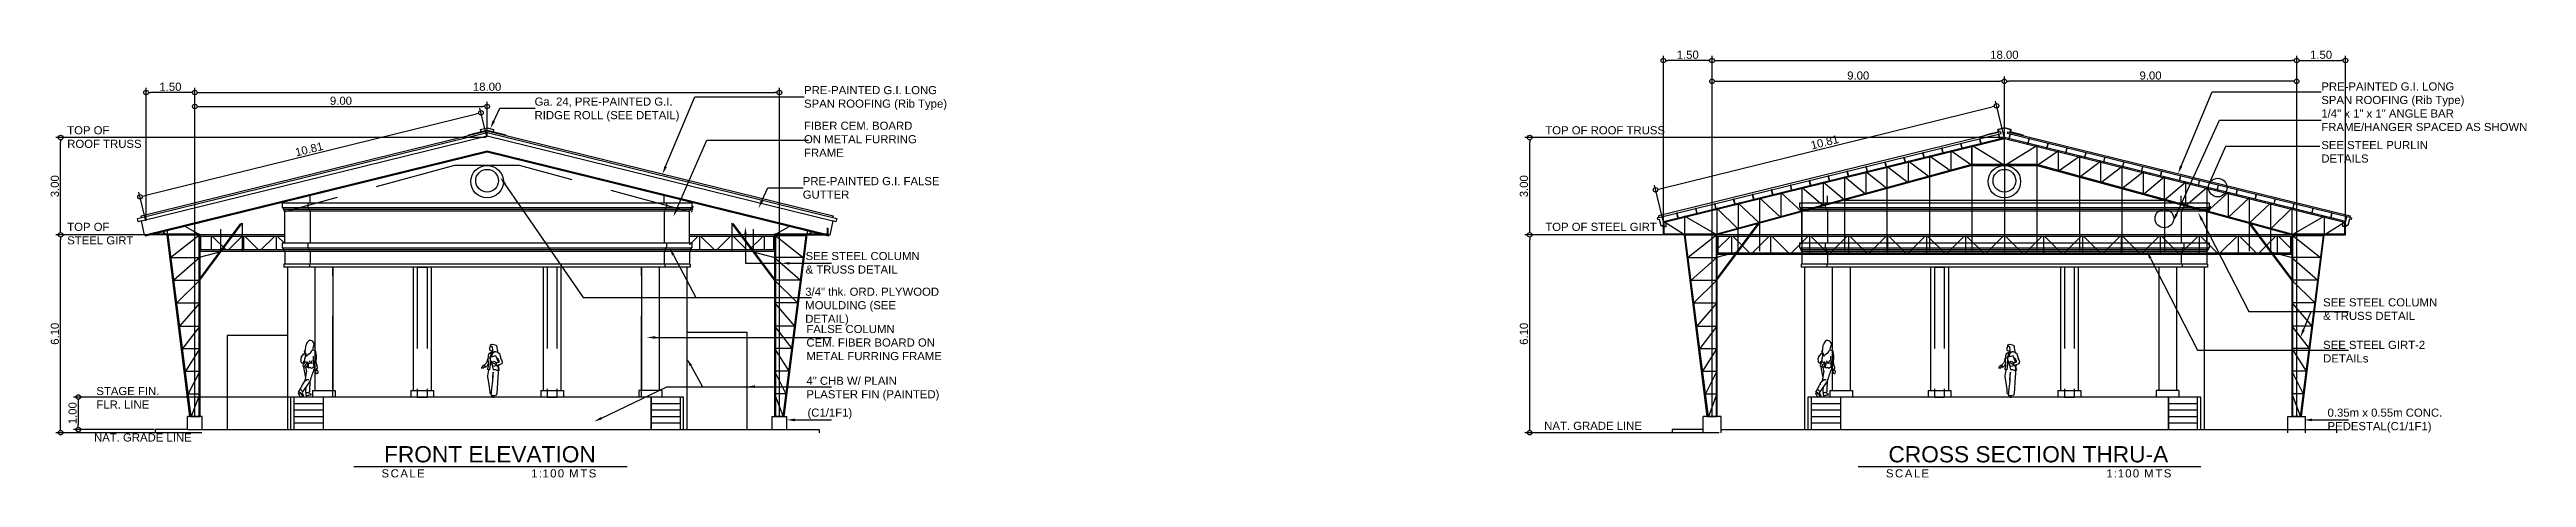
# Model space of a CAD drawing. Header units: inches. Extents: x -1369 to 1198, y -366 to 1398.
# Drawn here: x 301.2 to 377.4, y -302.8 to -289.6 of the extents above; entities that cross this region are included whole.
import ezdxf
from ezdxf import colors
from ezdxf.entities.mleader import LeaderData, LeaderLine
from ezdxf.math import Vec2, Vec3

# ---------------------------------------------------------------- set-up
doc = ezdxf.new("R2010")
doc.units = ezdxf.units.IN
doc.header["$MEASUREMENT"] = 0
doc.linetypes.add('HIDDEN', pattern=[0.375, 0.25, -0.125])
doc.layers.add('dim', color=8, linetype='Continuous')
doc.layers.add('FIGURE', color=8, linetype='Continuous')
doc.styles.add('ATTR', font='romans.shx', dxfattribs={"width": 0.8, "height": 1.735066})
doc.styles.get("Standard").update_dxf_attribs({"font": 'arial.ttf'})
doc.dimstyles.get("Standard").update_dxf_attribs({"dimtxt": 0.25, "dimasz": 0.14, "dimexe": 0.145, "dimexo": 0.025, "dimgap": 0.05, "dimtad": 1, "dimzin": 0, "dimdsep": 46, "dimtxsty": 'Standard', "dimblk": 'DOTBLANK', "dimcen": 0.09, "dimclrd": 256, "dimclre": 256, "dimaunit": 1, "dimadec": 5, "dimazin": 0, "dimtfac": 1, "dimtix": 1, "dimtofl": 0, "dimtmove": 0, "dimatfit": 3, "dimfxl": 0, "dimtolj": 1, "dimtzin": 0, "dimlwd": -1, "dimlwe": -1, "dimarcsym": 0})

msp = doc.modelspace()

# ---------------------------------------------------------------- texts
at = {"char_height": 0.25, "attachment_point": 1}
for s, insert, width in [('Ga. 24, PRE-PAINTED G.I. RIDGE ROLL (SEE DETAIL)', (316.1149, -291.1136), 4.934024), ('PRE-PAINTED G.I. LONG SPAN ROOFING (Rib Type)', (324.4123, -290.7591), 4.934024), ('PRE-PAINTED G.I. LONG SPAN ROOFING (Rib Type)', (371.1292, -290.6467), 4.934024), ('TOP OF \\PROOF TRUSS', (301.7259, -291.998), 5.901458), ('FIBER CEM. BOARD \\PON METAL FURRING \\PFRAME', (324.4111, -291.857), 4.934024), ('TOP OF ROOF TRUSS', (347.2346, -291.998), 5.901458), ('\\A1;1/4" x 1" x 1" ANGLE BAR FRAME/HANGER SPACED AS SHOWN', (371.1292, -291.4796), 6.75835), ('SEE STEEL PURLIN\\PDETAILS', (371.1292, -292.4526), 4.934024), ('PRE-PAINTED G.I. FALSE GUTTER', (324.3723, -293.5655), 4.934024), ('TOP OF \\PSTEEL GIRT', (301.7259, -294.9751), 5.901458), ('TOP OF STEEL GIRT', (347.2346, -294.9751), 5.901458), ('SEE STEEL COLUMN \\P& TRUSS DETAIL', (324.4594, -295.8753), 4.208436), ('3/4" thk. ORD. PLYWOOD MOULDING (SEE DETAIL)', (324.449, -296.9756), 4.208436), ('SEE STEEL COLUMN \\P& TRUSS DETAIL', (371.1839, -297.3039), 4.208436), ('FALSE COLUMN\\PCEM. FIBER BOARD ON METAL FURRING FRAME', (324.4849, -298.1265), 4.208436), ('SEE STEEL GIRT-2 DETAILs', (371.1839, -298.6157), 4.208436), ('4" CHB W/ PLAIN PLASTER FIN (PAINTED)', (324.4849, -299.722), 4.208436), ('STAGE FIN. \\PFLR. LINE', (302.623, -300.0384), 5.901458), ('(C1/1F1)', (324.5175, -300.7051), 4.934024), ('NAT. GRADE LINE', (347.2028, -301.1111), 5.901458), ('0.35m x 0.55m CONC. PEDESTAL(C1/1F1)', (371.3213, -300.7051), 4.934024), ('NAT. GRADE LINE', (302.5514, -301.4707), 5.901458), ('{\\T1.2;SCALE}', (311.4029, -302.578), 2.789052), ('{\\T1.2;1:100 MTS}', (316.0142, -302.578), 4.208436), ('{\\T1.2;SCALE}', (357.7234, -302.578), 2.789052), ('{\\T1.2;1:100 MTS}', (364.5098, -302.578), 4.208436)]:
    msp.add_mtext(s, dxfattribs=dict(at, insert=insert, width=width))
at = {"char_height": 0.5, "attachment_point": 1}
for s, insert in [('FRONT ELEVATION', (311.4807, -301.8635)), ('CROSS SECTION THRU-A', (357.8012, -301.8635))]:
    msp.add_mtext_dynamic_manual_height_columns(s, width=18.079743, gutter_width=1, heights=[0], dxfattribs=dict(at, insert=insert))

# ---------------------------------------------------------------- blocks, each defined once
blk = doc.blocks.new('_DotBlank')
at = {"color": 0, "linetype": 'ByBlock', "lineweight": -2}
blk.add_line((-0.5, 0), (-1, 0), dxfattribs=at)
blk.add_circle((0, 0), 0.5, dxfattribs=at)
blk = doc.blocks.new('*D136')
at = {"layer": 'Defpoints', "color": 0, "transparency": 16777216}
for p in [(301.523, -295.348), (305.404, -295.348), (305.893, -301.448)]:
    blk.add_point(p, dxfattribs=at)
at = {"layer": 'dim', "transparency": 16777216}
for p, q in [((305.379, -295.348), (301.378, -295.348)), ((301.523, -301.308), (301.523, -295.488)), ((305.868, -301.448), (301.378, -301.448))]:
    blk.add_line(p, q, dxfattribs=at)
at = {"layer": 'dim', "transparency": 16777216, "xscale": 0.14, "yscale": 0.14, "zscale": 0.14}
for p, rotation in [((301.523, -295.348), 90), ((301.523, -301.448), 270)]:
    blk.add_blockref('_DotBlank', p, dxfattribs=dict(at, rotation=rotation))
at = {"layer": 'dim', "color": 0, "transparency": 16777216, "insert": (301.346, -298.398), "char_height": 0.25, "attachment_point": 5, "rotation": 90}
blk.add_mtext('\\A1;6.10', dxfattribs=at)
blk = doc.blocks.new('*D137')
at = {"layer": 'Defpoints', "color": 0, "transparency": 16777216}
for p in [(301.523, -292.348), (314.654, -292.348), (304.154, -295.348)]:
    blk.add_point(p, dxfattribs=at)
at = {"layer": 'dim', "transparency": 16777216}
for p, q in [((314.629, -292.348), (301.378, -292.348)), ((301.523, -295.208), (301.523, -292.488)), ((304.129, -295.348), (301.378, -295.348))]:
    blk.add_line(p, q, dxfattribs=at)
at = {"layer": 'dim', "transparency": 16777216, "xscale": 0.14, "yscale": 0.14, "zscale": 0.14}
for p, rotation in [((301.523, -292.348), 90), ((301.523, -295.348), 270)]:
    blk.add_blockref('_DotBlank', p, dxfattribs=dict(at, rotation=rotation))
at = {"layer": 'dim', "color": 0, "transparency": 16777216, "insert": (301.346, -293.848), "char_height": 0.25, "attachment_point": 5, "rotation": 90}
blk.add_mtext('\\A1;3.00', dxfattribs=at)
blk = doc.blocks.new('*D140')
at = {"layer": 'Defpoints', "color": 0, "transparency": 16777216}
for p in [(314.654, -291.391), (314.654, -292.348), (305.654, -300.948)]:
    blk.add_point(p, dxfattribs=at)
at = {"layer": 'dim', "transparency": 16777216}
for p, q in [((305.654, -300.923), (305.654, -291.246)), ((314.654, -292.323), (314.654, -291.246)), ((305.794, -291.391), (314.514, -291.391))]:
    blk.add_line(p, q, dxfattribs=at)
at = {"layer": 'dim', "transparency": 16777216, "xscale": 0.14, "yscale": 0.14, "zscale": 0.14, "rotation": 180}
blk.add_blockref('_DotBlank', (305.654, -291.391), dxfattribs=at)
at = {"layer": 'dim', "transparency": 16777216, "xscale": 0.14, "yscale": 0.14, "zscale": 0.14}
blk.add_blockref('_DotBlank', (314.654, -291.391), dxfattribs=at)
at = {"layer": 'dim', "color": 0, "transparency": 16777216, "insert": (310.154, -291.213), "char_height": 0.25, "attachment_point": 5}
blk.add_mtext('\\A1;9.00', dxfattribs=at)
blk = doc.blocks.new('*D138')
at = {"layer": 'Defpoints', "color": 0, "transparency": 16777216}
for p in [(304.154, -290.959), (304.154, -294.935), (305.654, -300.948)]:
    blk.add_point(p, dxfattribs=at)
at = {"layer": 'dim', "transparency": 16777216}
for p, q in [((304.154, -294.91), (304.154, -290.814)), ((305.514, -290.959), (304.294, -290.959)), ((305.654, -300.923), (305.654, -290.814))]:
    blk.add_line(p, q, dxfattribs=at)
at = {"layer": 'dim', "transparency": 16777216, "xscale": 0.14, "yscale": 0.14, "zscale": 0.14, "rotation": 180}
blk.add_blockref('_DotBlank', (304.154, -290.959), dxfattribs=at)
at = {"layer": 'dim', "transparency": 16777216, "xscale": 0.14, "yscale": 0.14, "zscale": 0.14}
blk.add_blockref('_DotBlank', (305.654, -290.959), dxfattribs=at)
at = {"layer": 'dim', "color": 0, "transparency": 16777216, "insert": (304.904, -290.781), "char_height": 0.25, "attachment_point": 5}
blk.add_mtext('\\A1;1.50', dxfattribs=at)
blk = doc.blocks.new('*D139')
at = {"layer": 'Defpoints', "color": 0, "transparency": 16777216}
for p in [(323.654, -290.959), (305.654, -291.391), (323.654, -300.948)]:
    blk.add_point(p, dxfattribs=at)
at = {"layer": 'dim', "transparency": 16777216}
for p, q in [((305.654, -291.366), (305.654, -290.814)), ((305.794, -290.959), (323.514, -290.959)), ((323.654, -300.923), (323.654, -290.814))]:
    blk.add_line(p, q, dxfattribs=at)
at = {"layer": 'dim', "transparency": 16777216, "xscale": 0.14, "yscale": 0.14, "zscale": 0.14, "rotation": 180}
blk.add_blockref('_DotBlank', (305.654, -290.959), dxfattribs=at)
at = {"layer": 'dim', "transparency": 16777216, "xscale": 0.14, "yscale": 0.14, "zscale": 0.14}
blk.add_blockref('_DotBlank', (323.654, -290.959), dxfattribs=at)
at = {"layer": 'dim', "color": 0, "transparency": 16777216, "insert": (314.654, -290.781), "char_height": 0.25, "attachment_point": 5}
blk.add_mtext('\\A1;18.00', dxfattribs=at)
blk = doc.blocks.new('*D141')
at = {"layer": 'Defpoints', "color": 0, "transparency": 16777216}
for p in [(314.466, -291.586), (314.654, -292.348), (304.154, -294.935)]:
    blk.add_point(p, dxfattribs=at)
at = {"layer": 'dim', "transparency": 16777216}
for p, q in [((304.102, -294.139), (314.33, -291.62)), ((314.648, -292.324), (314.432, -291.445)), ((304.148, -294.911), (303.932, -294.032))]:
    blk.add_line(p, q, dxfattribs=at)
at = {"layer": 'dim', "transparency": 16777216, "xscale": 0.14, "yscale": 0.14, "zscale": 0.14}
for p, rotation in [((314.466, -291.586), 13.84069596087641), ((303.966, -294.173), 193.8406959608764)]:
    blk.add_blockref('_DotBlank', p, dxfattribs=dict(at, rotation=rotation))
at = {"layer": 'dim', "color": 0, "transparency": 16777216, "insert": (309.174, -292.707), "char_height": 0.25, "attachment_point": 5, "rotation": 13.8407}
blk.add_mtext('\\A1;10.81', dxfattribs=at)
blk = doc.blocks.new('SGC2')
at = {"color": 8}
for points in [[(2.618, 0.5), (0, 0.5)], [(0, 0.197), (0.265, 0.463)], [(0, 0.463), (2.581, 0.463), (2.581, 0.038), (0, 0.038)], [(0, 0), (2.618, 0)], [(0.303, 0.463), (0.303, 0.038)], [(0.34, 0.463), (0.765, 0.038)], [(0.84, 0.038), (1.265, 0.463)], [(1.303, 0.463), (1.303, 0.038)], [(1.34, 0.463), (1.765, 0.038)], [(1.84, 0.038), (2.265, 0.463)], [(2.303, 0.463), (2.303, 0.038)], [(2.618, 0.5), (2.618, 0)]]:
    blk.add_lwpolyline(points, dxfattribs=at)
blk = doc.blocks.new('SGC1')
at = {"color": 8}
for points in [[(0, 0.5), (-2.618, 0.5), (-2.618, 0), (0, 0)], [(-2.5805, 0.0375), (-2.5805, 0.4625), (0, 0.4625)], [(0, 0.0375), (-2.5805, 0.0375)], [(-2.268, 0.4625), (-2.268, 0.0375)], [(-2.2305, 0.4625), (-1.8055, 0.0375)], [(-1.7305, 0.0375), (-1.3055, 0.4625)], [(-1.268, 0.4625), (-1.268, 0.0375)], [(-1.2305, 0.4625), (-0.8055, 0.0375)], [(-0.7305, 0.0375), (-0.3055, 0.4625)], [(-0.268, 0.4625), (-0.268, 0.0375)], [(-0.2305, 0.4625), (0, 0.232)]]:
    blk.add_lwpolyline(points, dxfattribs=at)
blk = doc.blocks.new('DBTRUSS')
for points in [[(0, 0), (1.31, 1.757)], [(0.65, 0.872), (0.65, 1.577)], [(0.655, 0.879), (-0.011, 0.7)]]:
    blk.add_lwpolyline(points)
at = {"color": 8}
blk.add_lwpolyline([(0, 0.042), (1.271, 1.747)], dxfattribs=at)
blk = doc.blocks.new('DBTRUSSR')
for points in [[(0, 0), (-1.31, 1.757)], [(-0.65, 0.872), (-0.65, 1.577)], [(-0.655, 0.879), (0.011, 0.7)]]:
    blk.add_lwpolyline(points)
at = {"color": 8}
blk.add_lwpolyline([(0, 0.042), (-1.271, 1.747)], dxfattribs=at)
blk = doc.blocks.new('TRUSS R')
for points in [[(0, 5.626), (0, 5.6), (0.446, 5.856)], [(0.3, 0), (1, 5.6), (0, 5.6), (0, 0)], [(0, 5.6), (0.886, 4.9), (0, 4.9), (0.797, 4.2), (0, 4.2), (0.708, 3.5), (0, 3.5), (0.617, 2.787), (0, 2.787), (0.529, 2.1), (0, 2.1), (0.44, 1.4), (0, 1.4), (0.351, 0.7), (0, 0.7), (0.262, 0)], [(0, 5.6), (1.653, 5.6)], [(1, 5.719), (1, 5.6), (1.135, 5.686)], [(1.653, 5.6), (1.653, 5.81)]]:
    blk.add_lwpolyline(points)
at = {"color": 8}
for points in [[(1.628, 5.625), (0.003, 5.625), (0, 5.626)], [(0.262, 0), (0.972, 5.575), (0.025, 5.575), (0.025, 0)], [(1.628, 5.625), (1.628, 5.822)]]:
    blk.add_lwpolyline(points, dxfattribs=at)
blk = doc.blocks.new('TRUSS L')
for points in [[(0.15, 5.6), (-1.333, 5.6)], [(-0.85, 5.719), (-0.85, 5.6), (-0.985, 5.686)], [(-0.15, 0), (-0.85, 5.6), (0.15, 5.6), (0.15, 0)], [(0.15, 5.6), (-0.736, 4.9), (0.15, 4.9), (-0.647, 4.2), (0.15, 4.2), (-0.558, 3.5), (0.15, 3.5), (-0.467, 2.787), (0.15, 2.787), (-0.379, 2.1), (0.15, 2.1), (-0.29, 1.4), (0.15, 1.4), (-0.201, 0.7), (0.15, 0.7), (-0.112, 0)], [(0.15, 5.6), (-0.296, 5.856)]]:
    blk.add_lwpolyline(points)
at = {"color": 8}
for points in [[(0.147, 5.625), (-1.232, 5.625)], [(-0.112, 0), (-0.825, 5.6)]]:
    blk.add_lwpolyline(points, dxfattribs=at)
blk = doc.blocks.new('*D148')
at = {"layer": 'Defpoints', "color": 0, "transparency": 16777216}
for p in [(308.604, -300.348), (302.068, -301.348), (304.429, -301.348)]:
    blk.add_point(p, dxfattribs=at)
at = {"layer": 'dim', "transparency": 16777216}
for p, q in [((308.579, -300.348), (301.923, -300.348)), ((302.068, -300.488), (302.068, -301.208)), ((304.404, -301.348), (301.923, -301.348))]:
    blk.add_line(p, q, dxfattribs=at)
at = {"layer": 'dim', "transparency": 16777216, "xscale": 0.14, "yscale": 0.14, "zscale": 0.14}
for p, rotation in [((302.068, -300.348), 90), ((302.068, -301.348), 270)]:
    blk.add_blockref('_DotBlank', p, dxfattribs=dict(at, rotation=rotation))
at = {"layer": 'dim', "color": 0, "transparency": 16777216, "insert": (301.891, -300.848), "char_height": 0.25, "attachment_point": 5, "rotation": 90}
blk.add_mtext('\\A1;1.00', dxfattribs=at)
blk = doc.blocks.new('W1')
at = {"color": 0, "linetype": 'Continuous'}
for p, q in [((29.902, -144.825), (29.877, -144.886)), ((29.877, -144.886), (29.894, -144.955)), ((29.926, -144.781), (29.902, -144.825)), ((29.934, -144.736), (29.926, -144.781)), ((29.95, -144.688), (29.934, -144.736)), ((29.958, -144.631), (29.95, -144.688)), ((30.007, -144.603), (29.958, -144.631)), ((30.023, -144.566), (30.015, -144.599)), ((30.015, -144.599), (30.076, -144.583)), ((30.031, -144.51), (30.023, -144.566)), ((30.047, -144.465), (30.031, -144.51)), ((30.063, -144.38), (30.047, -144.425)), ((30.047, -144.425), (30.047, -144.465)), ((30.104, -144.364), (30.063, -144.38)), ((30.076, -144.583), (30.112, -144.583)), ((30.096, -144.89), (30.088, -144.914)), ((30.132, -144.87), (30.096, -144.89)), ((30.173, -144.348), (30.104, -144.364)), ((30.112, -144.583), (30.169, -144.595)), ((30.116, -144.591), (30.165, -144.615)), ((30.173, -144.886), (30.132, -144.87)), ((30.165, -144.615), (30.185, -144.647)), ((30.169, -144.595), (30.185, -144.575)), ((30.169, -144.918), (30.173, -144.886)), ((30.221, -144.352), (30.173, -144.348)), ((30.185, -144.425), (30.177, -144.526)), ((30.177, -144.526), (30.181, -144.558)), ((30.185, -144.575), (30.177, -144.558)), ((30.181, -144.558), (30.233, -144.55)), ((30.225, -144.397), (30.185, -144.425)), ((30.185, -144.647), (30.193, -144.696)), ((30.193, -144.696), (30.193, -144.734)), ((30.205, -144.554), (30.201, -144.599)), ((30.201, -144.599), (30.237, -144.607)), ((30.237, -144.389), (30.221, -144.352)), ((30.233, -144.55), (30.262, -144.526)), ((30.241, -144.409), (30.237, -144.389)), ((30.237, -144.607), (30.274, -144.627)), ((30.25, -144.441), (30.241, -144.409)), ((30.266, -144.461), (30.25, -144.441)), ((30.258, -144.473), (30.266, -144.461)), ((30.262, -144.526), (30.258, -144.473)), ((30.274, -144.627), (30.302, -144.651)), ((30.302, -144.651), (30.306, -144.704)), ((30.306, -144.704), (30.314, -144.761)), ((30.314, -144.761), (30.322, -144.781)), ((29.894, -144.955), (29.946, -144.967)), ((29.946, -144.967), (30.007, -144.987)), ((30.022, -144.99), (30.004, -145.095)), ((30.004, -145.095), (30.004, -145.242)), ((30.004, -145.242), (30.027, -145.51)), ((30.027, -145.51), (30.035, -145.728)), ((30.065, -144.972), (30.083, -144.971)), ((30.083, -144.971), (30.134, -144.945)), ((30.134, -144.945), (30.169, -144.918)), ((30.156, -145.208), (30.172, -145.324)), ((30.161, -145.321), (30.156, -145.208)), ((30.167, -145.479), (30.161, -145.321)), ((30.198, -145.723), (30.167, -145.479)), ((30.172, -145.324), (30.182, -145.434)), ((30.182, -145.434), (30.177, -145.516)), ((30.189, -144.965), (30.224, -144.968)), ((30.224, -144.968), (30.249, -144.966)), ((30.285, -145.6), (30.269, -145.741)), ((30.311, -145.468), (30.285, -145.6)), ((30.298, -145.137), (30.327, -145.319)), ((30.327, -145.363), (30.311, -145.468)), ((30.327, -145.319), (30.327, -145.363)), ((30.035, -145.728), (30.051, -145.912)), ((30.051, -145.912), (30.14, -145.933)), ((30.13, -145.983), (30.125, -145.941)), ((30.177, -145.983), (30.13, -145.983)), ((30.14, -145.933), (30.219, -145.917)), ((30.211, -145.964), (30.177, -145.983)), ((30.219, -145.917), (30.198, -145.723)), ((30.203, -145.928), (30.211, -145.964)), ((30.243, -145.87), (30.219, -145.87)), ((30.264, -145.849), (30.243, -145.87)), ((30.269, -145.741), (30.264, -145.849))]:
    blk.add_line(p, q, dxfattribs=at)
for points in [[(29.997, -144.9), (30.076, -144.707), (30.271, -144.752), (30.167, -145.021), (29.958, -144.995), (29.967, -144.974)], [(30.088, -144.914), (30.036, -144.914), (29.987, -144.896), (29.959, -144.885)], [(29.973, -144.89), (29.971, -144.874), (29.974, -144.857), (29.988, -144.838), (29.995, -144.814), (30.001, -144.797), (30.034, -144.764)], [(30.219, -144.603), (30.241, -144.709), (30.249, -144.747), (30.249, -144.966), (30.268, -145.137), (30.298, -145.137), (30.32, -145.124), (30.32, -145.091), (30.312, -145.06), (30.302, -145.021), (30.295, -144.964), (30.301, -144.927), (30.307, -144.782), (30.289, -144.717)], [(30.322, -144.781), (30.339, -144.85), (30.349, -144.891), (30.375, -144.932), (30.411, -144.972), (30.435, -144.997), (30.409, -145.023), (30.409, -145.054), (30.373, -145.046), (30.361, -145.021), (30.347, -145.021), (30.328, -145.003), (30.315, -144.976), (30.295, -144.964)], [(30.193, -144.955), (30.154, -145.122), (30.08, -145.122), (30.042, -145.149), (30.004, -145.149), (29.974, -145.15), (29.962, -145.125), (29.969, -145.101), (29.98, -145.068), (29.989, -144.999)], [(30.062, -144.914), (30.065, -144.984), (30.064, -144.996), (30.007, -144.987)], [(30.435, -144.997), (30.452, -145.005), (30.488, -145.016), (30.496, -145.052), (30.491, -145.038), (30.484, -145.031), (30.484, -145.031), (30.496, -145.052), (30.504, -145.06), (30.521, -145.079), (30.463, -145.083), (30.438, -145.055), (30.433, -145.045), (30.411, -145.035)]]:
    blk.add_lwpolyline(points)
blk = doc.blocks.new('People 7 Woman Walking Away')
for p, q in [((1.7, 53.5), (2.3, 58.6)), ((-3.1, 39.7), (-3.3, 44.1)), ((-3, 45.1), (-0.1, 48.6)), ((0.8, 39.9), (-0.5, 37.3)), ((1.3, 51), (0.3, 49.2)), ((1.4, 53), (0.5, 51.8)), ((5.3, 48.5), (3.6, 46.8)), ((7.9, 32.9), (7.5, 33.3)), ((9.6, 53.3), (12.3, 52.4)), ((10.2, 46.1), (10.6, 36.6)), ((11.1, 34.1), (11.9, 31.3)), ((12.8, 30.7), (12.9, 28.7)), ((13.8, 46.2), (13.2, 51.2)), ((13.4, 31), (15, 32.9)), ((13.7, 38.7), (13.9, 45.4)), ((15.1, 33.7), (14.1, 36.2)), ((-6.1, 6.2), (-4.2, 9.2)), ((-4.2, 1.4), (-6.1, 4.8)), ((-5.7, 6.8), (-3.6, 5)), ((-1.1, 0.9), (-3.2, 0.9)), ((-1.3, 0.9), (-2.8, 4)), ((1.5, 18.8), (1.6, 21.5)), ((2.1, 5.7), (2, 3.7)), ((3.7, 2.4), (5.1, 2.9)), ((5.3, 3), (7.5, 3.2))]:
    blk.add_line(p, q)
for centre, radius, start, end in [((8.7, 57.8), 6.4, 117.0545, 172.7336), ((6.8, 61.4), 2.29, 78.3367, 117.0545), ((6.2, 58.3), 5.46, 22.5187, 78.3367), ((11.2, 55.1), 1.33, 141.8182, 205.096), ((5.6, 59.4), 5.77, 321.8182, 3.2709), ((9.4, 59.7), 1.98, 3.2709, 22.5187), ((-1.9, 44.2), 1.4, 140.3568, 182.67), ((-2, 39.7), 1.16, 182.67, 311.3848), ((-7.1, 45.5), 8.89, 311.3848, 328.2016), ((5.9, 34), 7.28, 152.5623, 165.8775), ((-0.5, 35.6), 0.669, 165.8775, 238.6287), ((1.8, 39.3), 4.98, 238.6287, 261.777), ((250.1, 71.5), 253.3, 188.3211, 191.1937), ((-2.9, 50.9), 3.64, 320.3568, 331.6536), ((0.9, 51.5), 0.58, 138.9908, 318.54), ((13.8, 28.1), 14.9, 132.807, 154.587), ((-0.3, 41.4), 0.947, 328.2016, 4.1395), ((4.8, 41.7), 4.22, 157.5563, 184.1395), ((5.8, 41.3), 5.2, 181.2101, 195.6962), ((8.2, 59.1), 20.6, 249.0476, 276.638), ((-0.6, 44), 1.69, 337.5563, 357.1086), ((1.9, 49.9), 0.867, 111.5383, 274.994), ((40, 41.9), 39, 169.4458, 177.1086), ((0.9, 33.5), 0.884, 26.8901, 81.7771), ((1.5, 50.9), 0.221, 291.5383, 138.54), ((0.7, 53.6), 1, 318.9908, 352.7336), ((35.8, 19.9), 34.2, 163.7284, 177.397), ((2.2, 34.1), 0.503, 206.8901, 315.6851), ((-1576.3, -498.2), 1665.4, 18.5115, 18.628), ((2, 48.4), 0.624, 311.2695, 94.994), ((3, 47.3), 0.848, 131.2695, 316.8126), ((3.3, 33), 1.12, 50.7706, 135.6851), ((14.6, 30.7), 12.4, 138.9795, 165.0138), ((1.2, 30), 1.77, 343.7284, 18.5115), ((19.6, 44.5), 17, 194.476, 198.446), ((5.6, 35.7), 2.43, 230.7706, 293.3394), ((12.9, 34.5), 8.42, 149.756, 186.339), ((6.2, 47.7), 1.18, 113.3359, 136.8126), ((3.6, 53.6), 5.22, 293.3359, 347.1391), ((-1.2, 34), 9.84, 27.9066, 45.0119), ((6.9, 32.7), 0.838, 44.4537, 113.3394), ((-3607.3, 1270.8), 3824.9, 340.8954, 341.1088), ((19.5, 35.6), 12, 150.9696, 165.6194), ((8.4, 33.4), 0.742, 224.4537, 311.4645), ((9.8, 52.2), 1.11, 108.5349, 167.1391), ((12, 29.4), 4.61, 100.3584, 131.4645), ((9.1, 54.1), 0.91, 288.535, 25.0961), ((21.7, 37.2), 11.1, 182.9982, 196.324), ((12.7, 31.5), 0.886, 196.324, 320.4703), ((11.8, 51.1), 1.39, 7.2211, 70.3539), ((14.6, 28.8), 1.74, 183.9145, 281.3575), ((20.2, 38.6), 6.54, 178.5915, 201.1734), ((9.1, 45.6), 4.81, 358.5915, 7.2211), ((15.4, 31.4), 1.39, 171.0632, 243.0596), ((13.8, 28.5), 1.96, 333.8101, 63.0596), ((14.4, 33.4), 0.784, 320.4703, 21.1735), ((14.8, 28), 0.898, 281.3575, 333.8101), ((-4.9, 5.5), 1.39, 148.1282, 209.4266), ((1.1, -16.3), 21.2, 101.466, 108.3509), ((109, -46), 126.3, 150.5509, 153.9804), ((-14.2, -4.6), 17, 40.8008, 55.4469), ((-3.3, 2), 1.09, 209.4266, 271.4258), ((-5.7, 2.6), 3.2, 26.8603, 48.5676), ((2.2, 5), 4.07, 155.2937, 226.0119), ((-1178.8, 844.8), 1445.4, 324.553, 325.0337), ((-1.1, 1.6), 0.69, 271.4258, 46.0119), ((5.7, 12.3), 7.76, 92.7741, 150.5509), ((-6.4, 21.8), 7.94, 357.397, 357.8062), ((43.7, 7.1), 41.9, 174.5497, 181.9177), ((2, 14.8), 9.13, 268.4632, 296.6891), ((3.2, 3.6), 1.26, 176.4305, 288.7684), ((10.3, 10.4), 6.88, 218.2149, 247.1341), ((5.4, 1.9), 1.04, 96.6724, 108.7685), ((-2.5, 22.2), 10, 325.0337, 340.8954), ((32.9, 8.6), 26.9, 168.8631, 184.0751), ((-5.7, 16.2), 12.5, 348.8631, 8.8068), ((7.5, 3.7), 0.446, 276.6724, 67.1341)]:
    blk.add_arc(centre, radius, start, end)
at = {"style": 'ATTR', "width": 0.8, "flags": 9}
blk.add_attdef('ESTCODE', (0, 0), '', height=0.0159, dxfattribs=at)
blk = doc.blocks.new('ST')
at = {"color": 8}
for p, q in [((-6.47, 4.559), (-6.47, 4.509)), ((-6.47, 4.509), (6.044, 4.509)), ((6.044, 4.109), (-6.47, 4.109)), ((6.044, 4.009), (-6.47, 4.009)), ((-5.685, 4.559), (-5.685, 4.509)), ((5.259, 4.559), (5.259, 4.509)), ((6.044, 4.559), (6.044, 4.509))]:
    blk.add_line(p, q, dxfattribs=at)
for points in [[(-5.66, 6.001), (-5.66, 6.213)], [(5.234, 6.001), (5.234, 6.213)], [(-6.52, 6.001), (6.091, 6.001)], [(-6.52, 6.001), (-6.52, 5.851), (-6.495, 5.851), (-6.495, 5.801), (-6.47, 5.801)], [(-6.495, 5.851), (6.091, 5.851)], [(-6.47, 5.801), (6.069, 5.801)], [(-6.47, 5.801), (-6.47, 5.751)], [(-6.47, 5.751), (6.019, 5.749)], [(-6.445, 4.759), (-6.445, 5.746)], [(-6.445, 5.723), (-6.445, 4.509)], [(-5.735, 6.001), (-5.735, 5.851), (-5.71, 5.851), (-5.71, 5.801), (-5.685, 5.801)], [(-5.685, 5.801), (-5.685, 5.751)], [(-5.66, 5.751), (-5.66, 4.759)], [(5.234, 5.751), (5.234, 4.759)], [(5.309, 6.001), (5.309, 5.851), (5.284, 5.851), (5.284, 5.801), (5.259, 5.801)], [(5.259, 5.801), (5.259, 5.751)], [(6.019, 4.759), (6.019, 5.746)], [(6.019, 5.723), (6.019, 4.509)], [(6.094, 6.001), (6.094, 5.851), (6.069, 5.851), (6.069, 5.801), (6.044, 5.801)], [(6.044, 5.801), (6.044, 5.751)], [(6.091, 5.711), (6.136, 5.893)], [(-6.52, 4.759), (6.091, 4.759)], [(-6.52, 4.759), (-6.52, 4.609), (-6.495, 4.609), (-6.495, 4.559), (-6.47, 4.559)], [(-6.495, 4.609), (6.091, 4.609)], [(-5.735, 4.759), (-5.735, 4.609), (-5.71, 4.609), (-5.71, 4.559), (-5.685, 4.559)], [(5.309, 4.759), (5.309, 4.609), (5.284, 4.609), (5.284, 4.559), (5.259, 4.559)], [(6.094, 4.759), (6.094, 4.609), (6.069, 4.609), (6.069, 4.559), (6.044, 4.559)], [(-6.47, 4.559), (6.044, 4.559)], [(-6.47, 4.109), (-6.47, 4.009)], [(-6.47, 4.009), (-6.47, 4.009)], [(-6.445, 4.509), (-6.445, 4.109)], [(-6.363, 4.009), (-6.363, -0.991)], [(-5.685, 4.109), (-5.685, 4.009)], [(-5.685, 4.009), (-5.685, 4.009)], [(-5.66, 4.509), (-5.66, 4.109)], [(-5.513, 4.009), (-5.513, 0.209)], [(-4.963, 4.009), (-4.963, 0.209)], [(-2.488, 4.009), (-2.488, 0.209)], [(-2.363, 4.009), (-2.063, 4.009)], [(-1.938, 4.009), (-1.938, 0.209)], [(1.512, 4.009), (1.512, 0.209)], [(2.062, 4.009), (2.062, 0.209)], [(4.537, 4.009), (4.537, 0.209)], [(5.087, 4.009), (5.087, 0.209)], [(5.234, 4.509), (5.234, 4.109)], [(5.259, 4.109), (5.259, 4.009)], [(5.259, 4.009), (5.259, 4.009)], [(5.937, 4.009), (5.937, -0.991)], [(6.019, 4.509), (6.019, 4.109)], [(6.044, 4.109), (6.044, 4.009)], [(6.044, 4.009), (6.044, 4.009)], [(5.837, -0.991), (5.837, 0.009), (-6.263, 0.009), (-6.263, -0.991)], [(-6.163, 0.009), (-6.163, -0.991)], [(-5.588, 0.209), (-4.888, 0.209)], [(-5.588, 0.209), (-5.588, 0.009)], [(-5.263, 0.009), (-5.263, -0.991)], [(-4.888, 0.209), (-4.888, 0.009)], [(-2.563, 0.209), (-1.863, 0.209)], [(-2.563, 0.209), (-2.563, 0.009)], [(-2.363, 0.009), (-2.063, 0.009)], [(-1.863, 0.209), (-1.863, 0.009)], [(1.437, 0.209), (2.137, 0.209)], [(1.437, 0.209), (1.437, 0.009)], [(1.637, 0.009), (1.937, 0.009)], [(2.137, 0.209), (2.137, 0.009)], [(5.162, 0.209), (4.462, 0.209)], [(4.462, 0.209), (4.462, 0.009)], [(4.837, -0.991), (4.837, 0.009)], [(4.837, 0.009), (4.837, -0.991)], [(5.162, 0.209), (5.162, 0.009)], [(5.737, -0.991), (5.737, 0.009)], [(-6.163, -0.191), (-5.263, -0.191)], [(-6.163, -0.391), (-5.263, -0.391)], [(-6.163, -0.591), (-5.263, -0.591)], [(4.837, -0.191), (5.737, -0.191)], [(4.837, -0.391), (5.737, -0.391)], [(4.837, -0.591), (5.737, -0.591)], [(-6.163, -0.791), (-5.263, -0.791)], [(4.837, -0.791), (5.737, -0.791)]]:
    blk.add_lwpolyline(points, dxfattribs=at)
at = {"color": 7}
for points in [[(-5.137, 6.106), (-5.137, 4.509)], [(-5.138, 6.08), (4.711, 6.08)], [(4.712, 6.08), (4.712, 4.509)]]:
    blk.add_lwpolyline(points, dxfattribs=at)
at = {"color": 8, "linetype": 'HIDDEN', "ltscale": 10}
for points in [[(-2.363, 4.009), (-2.363, 0.009)], [(-2.063, 4.009), (-2.063, 0.009)], [(1.637, 4.009), (1.637, 0.009)], [(1.937, 4.009), (1.937, 0.009)]]:
    blk.add_lwpolyline(points, dxfattribs=at)
at = {"color": 8}
for centre, radius in [((-0.213, 6.651), 0.5), ((-0.213, 6.679), 0.35)]:
    blk.add_circle(centre, radius, dxfattribs=at)
at = {"color": 1}
blk.add_circle((4.712, 5.514), 0.287, dxfattribs=at)
at = {"layer": 'FIGURE', "color": 8, "xscale": 0.02775087907974464, "yscale": 0.02775087907974464, "zscale": 0.02775087907974464}
blk.add_blockref('People 7 Woman Walking Away', (-5.852, -0.013), dxfattribs=at)
at = {"layer": 'FIGURE', "color": 8, "xscale": -1}
blk.add_blockref('W1', (30.13, 145.983), dxfattribs=at)
blk = doc.blocks.new('*D287')
at = {"layer": 'Defpoints', "color": 0, "transparency": 16777216}
for p in [(346.755, -295.348), (352.121, -295.348), (352.61, -301.448)]:
    blk.add_point(p, dxfattribs=at)
at = {"layer": 'dim', "transparency": 16777216}
for p, q in [((352.096, -295.348), (346.61, -295.348)), ((346.755, -301.308), (346.755, -295.488)), ((352.585, -301.448), (346.61, -301.448))]:
    blk.add_line(p, q, dxfattribs=at)
at = {"layer": 'dim', "transparency": 16777216, "xscale": 0.14, "yscale": 0.14, "zscale": 0.14}
for p, rotation in [((346.755, -295.348), 90), ((346.755, -301.448), 270)]:
    blk.add_blockref('_DotBlank', p, dxfattribs=dict(at, rotation=rotation))
at = {"layer": 'dim', "color": 0, "transparency": 16777216, "insert": (346.577, -298.398), "char_height": 0.25, "attachment_point": 5, "rotation": 90}
blk.add_mtext('\\A1;6.10', dxfattribs=at)
blk = doc.blocks.new('*D286')
at = {"layer": 'Defpoints', "color": 0, "transparency": 16777216}
for p in [(346.755, -292.348), (361.371, -292.348), (350.871, -295.348)]:
    blk.add_point(p, dxfattribs=at)
at = {"layer": 'dim', "transparency": 16777216}
for p, q in [((361.346, -292.348), (346.61, -292.348)), ((346.755, -295.208), (346.755, -292.488)), ((350.846, -295.348), (346.61, -295.348))]:
    blk.add_line(p, q, dxfattribs=at)
at = {"layer": 'dim', "transparency": 16777216, "xscale": 0.14, "yscale": 0.14, "zscale": 0.14}
for p, rotation in [((346.755, -292.348), 90), ((346.755, -295.348), 270)]:
    blk.add_blockref('_DotBlank', p, dxfattribs=dict(at, rotation=rotation))
at = {"layer": 'dim', "color": 0, "transparency": 16777216, "insert": (346.577, -293.848), "char_height": 0.25, "attachment_point": 5, "rotation": 90}
blk.add_mtext('\\A1;3.00', dxfattribs=at)
blk = doc.blocks.new('*D288')
at = {"layer": 'Defpoints', "color": 0, "transparency": 16777216}
for p in [(361.371, -290.613), (361.371, -292.348), (352.371, -300.948)]:
    blk.add_point(p, dxfattribs=at)
at = {"layer": 'dim', "transparency": 16777216}
for p, q in [((352.371, -300.923), (352.371, -290.468)), ((361.371, -292.323), (361.371, -290.468)), ((352.511, -290.613), (361.231, -290.613))]:
    blk.add_line(p, q, dxfattribs=at)
at = {"layer": 'dim', "transparency": 16777216, "xscale": 0.14, "yscale": 0.14, "zscale": 0.14, "rotation": 180}
blk.add_blockref('_DotBlank', (352.371, -290.613), dxfattribs=at)
at = {"layer": 'dim', "transparency": 16777216, "xscale": 0.14, "yscale": 0.14, "zscale": 0.14}
blk.add_blockref('_DotBlank', (361.371, -290.613), dxfattribs=at)
at = {"layer": 'dim', "color": 0, "transparency": 16777216, "insert": (356.871, -290.435), "char_height": 0.25, "attachment_point": 5}
blk.add_mtext('\\A1;9.00', dxfattribs=at)
blk = doc.blocks.new('*D282')
at = {"layer": 'Defpoints', "color": 0, "transparency": 16777216}
for p in [(350.871, -289.972), (350.871, -294.935), (352.371, -300.948)]:
    blk.add_point(p, dxfattribs=at)
at = {"layer": 'dim', "transparency": 16777216}
for p, q in [((350.871, -294.91), (350.871, -289.827)), ((352.231, -289.972), (351.011, -289.972)), ((352.371, -300.923), (352.371, -289.827))]:
    blk.add_line(p, q, dxfattribs=at)
at = {"layer": 'dim', "transparency": 16777216, "xscale": 0.14, "yscale": 0.14, "zscale": 0.14, "rotation": 180}
blk.add_blockref('_DotBlank', (350.871, -289.972), dxfattribs=at)
at = {"layer": 'dim', "transparency": 16777216, "xscale": 0.14, "yscale": 0.14, "zscale": 0.14}
blk.add_blockref('_DotBlank', (352.371, -289.972), dxfattribs=at)
at = {"layer": 'dim', "color": 0, "transparency": 16777216, "insert": (351.621, -289.795), "char_height": 0.25, "attachment_point": 5}
blk.add_mtext('\\A1;1.50', dxfattribs=at)
blk = doc.blocks.new('*D283')
at = {"layer": 'Defpoints', "color": 0, "transparency": 16777216}
for p in [(371.871, -289.972), (371.871, -294.935), (370.371, -300.948)]:
    blk.add_point(p, dxfattribs=at)
at = {"layer": 'dim', "transparency": 16777216}
for p, q in [((370.371, -300.923), (370.371, -289.827)), ((370.511, -289.972), (371.731, -289.972)), ((371.871, -294.91), (371.871, -289.827))]:
    blk.add_line(p, q, dxfattribs=at)
at = {"layer": 'dim', "transparency": 16777216, "xscale": 0.14, "yscale": 0.14, "zscale": 0.14, "rotation": 180}
blk.add_blockref('_DotBlank', (370.371, -289.972), dxfattribs=at)
at = {"layer": 'dim', "transparency": 16777216, "xscale": 0.14, "yscale": 0.14, "zscale": 0.14}
blk.add_blockref('_DotBlank', (371.871, -289.972), dxfattribs=at)
at = {"layer": 'dim', "color": 0, "transparency": 16777216, "insert": (371.121, -289.795), "char_height": 0.25, "attachment_point": 5}
blk.add_mtext('\\A1;1.50', dxfattribs=at)
blk = doc.blocks.new('*D284')
at = {"layer": 'Defpoints', "color": 0, "transparency": 16777216}
for p in [(361.371, -290.613), (361.371, -292.348), (370.371, -300.948)]:
    blk.add_point(p, dxfattribs=at)
at = {"layer": 'dim', "transparency": 16777216}
for p, q in [((361.371, -292.323), (361.371, -290.468)), ((370.371, -300.923), (370.371, -290.468)), ((370.231, -290.613), (361.511, -290.613))]:
    blk.add_line(p, q, dxfattribs=at)
at = {"layer": 'dim', "transparency": 16777216, "xscale": 0.14, "yscale": 0.14, "zscale": 0.14, "rotation": 180}
blk.add_blockref('_DotBlank', (361.371, -290.613), dxfattribs=at)
at = {"layer": 'dim', "transparency": 16777216, "xscale": 0.14, "yscale": 0.14, "zscale": 0.14}
blk.add_blockref('_DotBlank', (370.371, -290.613), dxfattribs=at)
at = {"layer": 'dim', "color": 0, "transparency": 16777216, "insert": (365.871, -290.435), "char_height": 0.25, "attachment_point": 5}
blk.add_mtext('\\A1;9.00', dxfattribs=at)
blk = doc.blocks.new('SP')
at = {"color": 8, "true_color": 0x808080}
for p, q in [((-0.00625, 0.15), (-0.00625, 0.146875)), ((0.00625, 0.15), (-0.00625, 0.15)), ((-0.00625, 0.146875), (0.003125, 0.146875)), ((0.003125, 0.003125), (-0.00625, 0.003125)), ((-0.00625, 0.003125), (-0.00625, 0)), ((-0.00625, 0), (0.00625, 0)), ((0.003125, 0.146875), (0.003125, 0.1375)), ((0.003125, 0.1375), (0.00625, 0.1375)), ((0.003125, 0.0125), (0.003125, 0.003125)), ((0.003125, 0.0125), (0.00625, 0.0125)), ((0.00625, 0.1375), (0.00625, 0.15)), ((0.00625, 0), (0.00625, 0.0125))]:
    blk.add_line(p, q, dxfattribs=at)
blk.add_lwpolyline([(0.003125, 0.146875), (0.003125, 0.003125), (0, 0.003125), (0, 0.146875), (0.003125, 0.146875)], dxfattribs=at)
blk = doc.blocks.new('SGC')
for points in [[(8.85, 0.5), (-8.85, 0.5), (-8.85, -0.1), (8.85, -0.1)], [(-8.8125, 0.0875), (-8.4375, 0.4625)], [(-8.4, 0.4625), (-8.4, -0.0625)], [(-8.3625, 0.4625), (-7.8375, -0.0625)], [(-7.7625, -0.0625), (-7.2375, 0.4625)], [(-7.2, 0.4625), (-7.2, -0.0625)], [(-7.1625, 0.4625), (-6.6375, -0.0625)], [(-6.5625, -0.0625), (-6.0375, 0.4625)], [(-6, 0.4625), (-6, -0.0625)], [(-5.9625, 0.4625), (-5.4375, -0.0625)], [(-5.3625, -0.0625), (-4.8375, 0.4625)], [(-4.8, 0.4625), (-4.8, -0.0625)], [(-4.7625, 0.4625), (-4.2375, -0.0625)], [(-4.1625, -0.0625), (-3.6375, 0.4625)], [(-3.6, 0.4625), (-3.6, -0.0625)], [(-3.5625, 0.4625), (-3.0375, -0.0625)], [(-2.9625, -0.0625), (-2.4375, 0.4625)], [(-2.4, 0.4625), (-2.4, -0.0625)], [(-2.3625, 0.4625), (-1.8375, -0.0625)], [(-1.7625, -0.0625), (-1.2375, 0.4625)], [(-1.2, 0.4625), (-1.2, -0.0625)], [(-1.1625, 0.4625), (-0.6375, -0.0625)], [(-0.5625, -0.0625), (-0.0375, 0.4625)], [(0, 0.4625), (0, -0.0625)], [(0.0375, 0.4625), (0.5625, -0.0625)], [(1.1625, 0.4625), (0.6375, -0.0625)], [(1.2, 0.4625), (1.2, -0.0625)], [(1.2375, 0.4625), (1.7625, -0.0625)], [(2.3625, 0.4625), (1.8375, -0.0625)], [(2.4, 0.4625), (2.4, -0.0625)], [(2.4375, 0.4625), (2.9625, -0.0625)], [(3.5625, 0.4625), (3.0375, -0.0625)], [(3.6, 0.4625), (3.6, -0.0625)], [(3.6375, 0.4625), (4.1625, -0.0625)], [(4.7625, 0.4625), (4.2375, -0.0625)], [(4.8, 0.4625), (4.8, -0.0625)], [(4.8375, 0.4625), (5.3625, -0.0625)], [(5.9625, 0.4625), (5.4375, -0.0625)], [(6, 0.4625), (6, -0.0625)], [(6.0375, 0.4625), (6.5625, -0.0625)], [(7.1625, 0.4625), (6.6375, -0.0625)], [(7.2, 0.4625), (7.2, -0.0625)], [(7.2375, 0.4625), (7.7625, -0.0625)], [(8.3625, 0.4625), (7.8375, -0.0625)], [(8.4, 0.4625), (8.4, -0.0625)], [(8.4375, 0.4625), (8.8125, 0.0875)], [(8.85, 0.5), (8.85, -0.1)]]:
    blk.add_lwpolyline(points)
at = {"color": 8}
blk.add_lwpolyline([(-8.8125, -0.0625), (-8.8125, 0.4625), (8.8125, 0.4625), (8.8125, -0.0625), (-8.8125, -0.0625)], dxfattribs=at)
blk = doc.blocks.new('*D285')
at = {"layer": 'Defpoints', "color": 0, "transparency": 16777216}
for p in [(370.371, -289.972), (352.371, -290.956), (370.371, -290.956)]:
    blk.add_point(p, dxfattribs=at)
at = {"layer": 'dim', "transparency": 16777216}
for p, q in [((352.371, -290.931), (352.371, -289.827)), ((352.511, -289.972), (370.231, -289.972)), ((370.371, -290.931), (370.371, -289.827))]:
    blk.add_line(p, q, dxfattribs=at)
at = {"layer": 'dim', "transparency": 16777216, "xscale": 0.14, "yscale": 0.14, "zscale": 0.14, "rotation": 180}
blk.add_blockref('_DotBlank', (352.371, -289.972), dxfattribs=at)
at = {"layer": 'dim', "transparency": 16777216, "xscale": 0.14, "yscale": 0.14, "zscale": 0.14}
blk.add_blockref('_DotBlank', (370.371, -289.972), dxfattribs=at)
at = {"layer": 'dim', "color": 0, "transparency": 16777216, "insert": (361.371, -289.795), "char_height": 0.25, "attachment_point": 5}
blk.add_mtext('\\A1;18.00', dxfattribs=at)
blk = doc.blocks.new('*D289')
at = {"layer": 'Defpoints', "color": 0, "transparency": 16777216}
for p in [(361.13, -291.37), (361.371, -292.348), (350.871, -294.935)]:
    blk.add_point(p, dxfattribs=at)
at = {"layer": 'dim', "transparency": 16777216}
for p, q in [((361.365, -292.324), (361.095, -291.229)), ((350.766, -293.924), (360.994, -291.404)), ((350.865, -294.911), (350.595, -293.816))]:
    blk.add_line(p, q, dxfattribs=at)
at = {"layer": 'dim', "transparency": 16777216, "xscale": 0.14, "yscale": 0.14, "zscale": 0.14}
for p, rotation in [((361.13, -291.37), 13.84069596087641), ((350.63, -293.957), 193.8406959608764)]:
    blk.add_blockref('_DotBlank', p, dxfattribs=dict(at, rotation=rotation))
at = {"layer": 'dim', "color": 0, "transparency": 16777216, "insert": (355.838, -292.491), "char_height": 0.25, "attachment_point": 5, "rotation": 13.8407}
blk.add_mtext('\\A1;10.81', dxfattribs=at)

# ---------------------------------------------------------------- dimensions: what is measured, and where the dimension line sits
at = {"layer": 'dim', "color": 0}
for base, p1, p2, picture, middle in [((350.8711, -289.9722), (352.3711, -300.9481), (350.8711, -294.9351), '*D282', (351.6211, -289.7946)), ((370.3711, -289.9722), (352.3711, -290.9564), (370.3711, -290.9564), '*D285', (361.3711, -289.7946)), ((361.3711, -290.6131), (352.3711, -300.9481), (361.3711, -292.3481), '*D288', (356.8711, -290.4354)), ((304.1542, -290.9591), (305.6542, -300.9481), (304.1542, -294.9351), '*D138', (304.9042, -290.7814)), ((323.6542, -290.9591), (305.6542, -291.3908), (323.6542, -300.9481), '*D139', (314.6542, -290.7814)), ((314.6542, -291.3908), (305.6542, -300.9481), (314.6542, -292.3481), '*D140', (310.1542, -291.2131))]:
    dim = msp.add_linear_dim(base=base, p1=p1, p2=p2, dimstyle='Standard', dxfattribs=at)
    dim.commit()
    dim.dimension.update_dxf_attribs({"geometry": picture, "text_midpoint": middle})
for base, p1, p2, angle, picture, middle in [((371.8711, -289.9722), (370.3711, -300.9481), (371.8711, -294.9351), 180, '*D283', (371.1211, -289.7946)), ((361.3711, -290.6131), (370.3711, -300.9481), (361.3711, -292.3481), 180, '*D284', (365.8711, -290.4354)), ((301.5233, -292.3481), (304.1542, -295.3481), (314.6542, -292.3481), 90, '*D137', (301.3455, -293.8481)), ((346.755, -292.3481), (350.8711, -295.3481), (361.3711, -292.3481), 90, '*D286', (346.5773, -293.8481)), ((301.5233, -295.3481), (305.8934, -301.4481), (305.4042, -295.3481), 90, '*D136', (301.3456, -298.3981)), ((346.755, -295.3481), (352.6103, -301.4481), (352.1211, -295.3481), 90, '*D287', (346.5774, -298.3981)), ((302.0682, -301.3481), (308.6042, -300.3481), (304.4292, -301.3481), 90, '*D148', (301.8906, -300.8481))]:
    dim = msp.add_linear_dim(base=base, p1=p1, p2=p2, angle=angle, dimstyle='Standard', dxfattribs=at)
    dim.commit()
    dim.dimension.update_dxf_attribs({"geometry": picture, "text_midpoint": middle})
for p1, p2, distance, picture, middle in [((350.8711, -294.9351), (361.3711, -292.3481), 1.0071, '*D289', (355.8377, -292.4912)), ((304.1542, -294.9351), (314.6542, -292.3481), 0.7849, '*D141', (309.1739, -292.707))]:
    dim = msp.add_aligned_dim(p1=p1, p2=p2, distance=distance, dimstyle='Standard', dxfattribs=at)
    dim.commit()
    dim.dimension.update_dxf_attribs({"geometry": picture, "text_midpoint": middle})

# ---------------------------------------------------------------- linework, layer by layer
for p, q in [((308.3972, -295.7981), (308.3972, -295.8481)), ((308.3972, -295.8481), (320.9112, -295.8481)), ((309.1823, -295.7981), (309.1823, -295.8481)), ((320.126, -295.7981), (320.126, -295.8481)), ((320.9112, -295.7981), (320.9112, -295.8481)), ((320.9112, -296.2481), (308.3972, -296.2481)), ((320.9112, -296.3481), (308.3972, -296.3481)), ((305.8792, -300.9481), (305.4292, -300.9481)), ((305.4292, -301.3481), (305.4292, -300.9481)), ((305.8792, -301.3481), (305.8792, -300.9481)), ((323.4292, -300.9481), (323.8792, -300.9481)), ((323.4292, -301.3481), (323.4292, -300.9481)), ((323.8792, -301.3481), (323.8792, -300.9481)), ((352.6461, -300.9481), (352.0961, -300.9481)), ((352.0961, -301.4481), (352.0961, -300.9481)), ((352.6461, -301.4481), (352.6461, -300.9481)), ((370.0961, -300.9481), (370.6461, -300.9481)), ((370.0961, -301.4481), (370.0961, -300.9481)), ((370.6461, -301.4481), (370.6461, -300.9481))]:
    msp.add_line(p, q)
at = {"color": 1}
for p, q in [((305.4292, -301.3481), (323.8792, -301.3481)), ((352.6461, -301.3481), (370.5961, -301.3481))]:
    msp.add_line(p, q, dxfattribs=at)
at = {"color": 4}
for points in [[(314.088, -292.2623), (314.2822, -292.2145), (314.4703, -292.1681), (314.4524, -292.0953), (314.6542, -292.0456), (314.8559, -292.0953), (314.838, -292.1681), (315.0261, -292.2145), (315.2203, -292.2623), (315.2188, -292.2684), (315.0246, -292.2205), (314.8304, -292.1727), (314.6542, -292.1293), (314.6542, -292.1293), (314.4779, -292.1727), (314.4779, -292.1727), (314.2837, -292.2205), (314.0895, -292.2684), (314.088, -292.2623)], [(360.805, -292.2623), (360.9991, -292.2145), (361.1873, -292.1681), (361.1693, -292.0953), (361.3711, -292.0456), (361.5728, -292.0953), (361.5549, -292.1681), (361.743, -292.2145), (361.9372, -292.2623), (361.9357, -292.2684), (361.7415, -292.2205), (361.5473, -292.1727), (361.5653, -292.0999), (361.3711, -292.052), (361.1769, -292.0999), (361.1948, -292.1727), (361.0006, -292.2205), (360.8064, -292.2684), (360.805, -292.2623)]]:
    msp.add_lwpolyline(points, dxfattribs=at)
for points in [[(314.6542, -292.1936), (325.4192, -294.8459), (325.3953, -294.943), (325.2985, -294.9177), (325.2019, -295.3572), (325.1776, -295.3512), (325.1675, -295.3924), (314.6542, -292.8022), (304.1395, -295.3928), (304.1293, -295.3515), (304.105, -295.3575), (304.0098, -294.9177), (303.913, -294.943), (303.8891, -294.8459), (314.6542, -292.1936)], [(304.0161, -294.8146), (304.0041, -294.7661), (314.6542, -292.1421), (325.3042, -294.7661), (325.2923, -294.8146)], [(360.3711, -293.207), (352.5211, -295.3481), (350.8711, -295.3481), (350.8711, -294.9351), (361.3711, -292.3481)], [(360.3711, -292.5945), (360.3711, -293.207), (359.7171, -292.7556), (359.7171, -293.3854), (359.0631, -292.9168), (359.0631, -293.5637), (358.4091, -293.0779), (358.4091, -293.7421), (357.7551, -293.239), (357.7551, -293.9205), (357.1011, -293.4001), (357.1011, -294.0989), (356.4471, -293.5613), (356.4471, -294.2773), (355.7931, -293.7224), (355.7931, -294.4557), (355.1391, -293.8835), (355.1391, -294.634), (354.4851, -294.0447), (354.4851, -294.8124), (353.8311, -294.2058), (353.8311, -294.9908), (353.1771, -294.3669), (353.1771, -295.1692), (352.5211, -294.5286), (352.5211, -295.3481), (351.5211, -294.7749), (351.5211, -295.3481), (350.8711, -294.9351)], [(361.3711, -293.207), (360.3711, -292.5945)], [(371.7211, -294.8981), (361.3711, -292.3481)], [(362.3711, -293.207), (370.2211, -295.3481), (371.8711, -295.3481), (371.8711, -294.9351), (361.3711, -292.3481)], [(361.3711, -293.207), (361.3711, -292.3481)], [(361.3711, -293.207), (362.3711, -292.5945), (362.3711, -293.207), (363.0251, -292.7556), (363.0251, -293.3854), (363.6791, -292.9168), (363.6791, -293.5637), (364.3331, -293.0779), (364.3331, -293.7421), (364.9871, -293.239), (364.9871, -293.9205), (365.6411, -293.4001), (365.6411, -294.0989), (366.2951, -293.5613), (366.2951, -294.2773), (366.9491, -293.7224), (366.9491, -294.4557), (367.6031, -293.8835), (367.6031, -294.634), (368.2571, -294.0447), (368.2571, -294.8124), (368.9111, -294.2058), (368.9111, -294.9908), (369.5651, -294.3669), (369.5651, -295.1692), (370.2211, -294.5286), (370.2211, -295.3481), (371.2211, -294.7749), (371.2211, -295.3481), (371.8711, -294.9351)], [(359.0631, -293.5637), (359.0631, -295.8481)], [(360.3711, -293.207), (362.3711, -293.207)], [(360.3711, -293.207), (360.3711, -295.8481)], [(361.3711, -293.207), (361.3711, -295.8481)], [(362.3711, -293.207), (362.3711, -295.8481)], [(363.6791, -293.5637), (363.6791, -295.8481)], [(308.3472, -294.3561), (320.9586, -294.3561)], [(308.3472, -294.3561), (308.3472, -294.5061), (308.3722, -294.5061), (308.3722, -294.5561), (308.3972, -294.5561)], [(309.1323, -294.3561), (309.1323, -294.5061), (309.1573, -294.5061), (309.1573, -294.5561), (309.1823, -294.5561)], [(309.2073, -294.3561), (309.2073, -294.1442)], [(320.101, -294.3561), (320.101, -294.1442)], [(320.176, -294.3561), (320.176, -294.5061), (320.151, -294.5061), (320.151, -294.5561), (320.126, -294.5561)], [(320.9612, -294.3561), (320.9612, -294.5061), (320.9362, -294.5061), (320.9362, -294.5561), (320.9112, -294.5561)], [(357.7551, -293.9205), (357.7551, -295.8481)], [(364.9871, -293.9205), (364.9871, -295.8481)], [(307.1142, -294.9908), (307.1142, -295.8481)], [(308.3722, -294.5061), (320.9586, -294.5061)], [(308.3972, -294.5561), (308.3972, -294.6061)], [(308.3972, -294.6061), (320.8862, -294.6081)], [(308.4222, -295.5981), (308.4222, -294.6117)], [(309.1823, -294.5561), (309.1823, -294.6061)], [(309.2073, -294.6061), (309.2073, -295.5981)], [(320.101, -294.6061), (320.101, -295.5981)], [(320.126, -294.5561), (320.126, -294.6061)], [(320.8862, -295.5981), (320.8862, -294.6117)], [(320.9112, -294.5561), (320.9112, -294.6061)], [(320.9586, -294.6467), (321.0036, -294.4643)], [(322.1942, -294.9908), (322.1942, -295.8481)], [(352.5211, -296.7481), (353.8311, -294.9908)], [(353.8311, -294.9908), (353.8311, -295.8481)], [(368.9111, -294.9908), (368.9111, -295.8481)], [(370.2211, -296.7481), (368.9111, -294.9908)], [(308.3472, -295.5981), (320.9586, -295.5981)], [(308.3472, -295.5981), (308.3472, -295.7481), (308.3722, -295.7481), (308.3722, -295.7981), (308.3972, -295.7981)], [(308.3722, -295.7481), (320.9586, -295.7481)], [(308.4222, -295.8481), (308.4222, -296.2481)], [(309.1323, -295.5981), (309.1323, -295.7481), (309.1573, -295.7481), (309.1573, -295.7981), (309.1823, -295.7981)], [(309.2073, -295.8481), (309.2073, -296.2481)], [(320.101, -295.8481), (320.101, -296.2481)], [(320.176, -295.5981), (320.176, -295.7481), (320.151, -295.7481), (320.151, -295.7981), (320.126, -295.7981)], [(320.8862, -295.8481), (320.8862, -296.2481)], [(320.9612, -295.5981), (320.9612, -295.7481), (320.9362, -295.7481), (320.9362, -295.7981), (320.9112, -295.7981)], [(352.2211, -300.9481), (351.5211, -295.3481), (352.5211, -295.3481), (352.5211, -300.9481)], [(352.5211, -295.3481), (351.6351, -296.0481), (352.5211, -296.0481), (351.7242, -296.7481), (352.5211, -296.7481), (351.8133, -297.4481), (352.5211, -297.4481), (351.9041, -298.1606), (352.5211, -298.1606), (351.9916, -298.8481), (352.5211, -298.8481), (352.0807, -299.5481), (352.5211, -299.5481), (352.1699, -300.2481), (352.5211, -300.2481), (352.259, -300.9481)], [(353.1761, -295.8695), (352.5103, -296.0481)], [(353.1712, -295.8759), (353.1712, -295.1708)], [(369.5661, -295.8695), (370.2319, -296.0481)], [(369.571, -295.8759), (369.571, -295.1708)], [(370.5211, -300.9481), (371.2211, -295.3481), (370.2211, -295.3481), (370.2211, -300.9481)], [(370.2211, -295.3481), (371.1071, -296.0481), (370.2211, -296.0481), (371.018, -296.7481), (370.2211, -296.7481), (370.9288, -297.4481), (370.2211, -297.4481), (370.8381, -298.1606), (370.2211, -298.1606), (370.7506, -298.8481), (370.2211, -298.8481), (370.6614, -299.5481), (370.2211, -299.5481), (370.5723, -300.2481), (370.2211, -300.2481), (370.4832, -300.9481)], [(308.3972, -296.2481), (308.3972, -296.3481)], [(308.3972, -296.3481), (308.3972, -296.3481)], [(308.5042, -296.3481), (308.5042, -301.3481)], [(309.1823, -296.2481), (309.1823, -296.3481)], [(309.1823, -296.3481), (309.1823, -296.3481)], [(312.5042, -296.3481), (312.8042, -296.3481)], [(320.126, -296.2481), (320.126, -296.3481)], [(320.126, -296.3481), (320.126, -296.3481)], [(320.8042, -296.3481), (320.8042, -301.3481)], [(320.9112, -296.2481), (320.9112, -296.3481)], [(320.9112, -296.3481), (320.9112, -296.3481)], [(320.7042, -301.3481), (320.7042, -300.3481), (308.6042, -300.3481), (308.6042, -301.3481)], [(309.6042, -300.3481), (309.6042, -301.3481)], [(312.5042, -300.3481), (312.8042, -300.3481)], [(316.5042, -300.3481), (316.8042, -300.3481)], [(319.7042, -301.3481), (319.7042, -300.3481)], [(319.7042, -300.3481), (319.7042, -301.3481)], [(305.5042, -300.9481), (305.8042, -300.9481)], [(323.8042, -300.9481), (323.5042, -300.9481)], [(352.2211, -300.9481), (352.5211, -300.9481)], [(370.5211, -300.9481), (370.2211, -300.9481)]]:
    msp.add_lwpolyline(points)
at = {"color": 1}
for points in [[(304.0098, -294.9177), (314.6542, -292.2952), (325.2985, -294.9177)], [(304.1293, -295.3515), (314.6542, -292.7585), (325.1776, -295.3512)], [(367.6894, -293.7503), (368.1914, -292.613), (371.0845, -292.613)], [(308.3972, -294.5561), (320.9362, -294.5561)], [(308.3972, -295.7981), (320.9112, -295.7981)], [(309.3542, -296.3481), (309.3542, -300.1481)], [(312.3792, -296.3481), (312.3792, -300.1481)], [(312.9292, -296.3481), (312.9292, -300.1481)], [(316.3792, -296.3481), (316.3792, -300.1481)], [(316.9292, -296.3481), (316.9292, -300.1481)], [(319.9542, -296.3481), (319.9542, -300.1481)], [(308.7042, -300.3481), (308.7042, -301.3481)], [(309.2792, -300.1481), (309.9792, -300.1481)], [(309.2792, -300.1481), (309.2792, -300.3481)], [(309.9792, -300.1481), (309.9792, -300.3481)], [(312.3042, -300.1481), (313.0042, -300.1481)], [(312.3042, -300.1481), (312.3042, -300.3481)], [(313.0042, -300.1481), (313.0042, -300.3481)], [(316.3042, -300.1481), (317.0042, -300.1481)], [(316.3042, -300.1481), (316.3042, -300.3481)], [(317.0042, -300.1481), (317.0042, -300.3481)], [(320.0292, -300.1481), (319.3292, -300.1481)], [(319.3292, -300.1481), (319.3292, -300.3481)], [(320.0292, -300.1481), (320.0292, -300.3481)], [(320.6042, -301.3481), (320.6042, -300.3481)], [(308.7042, -300.5481), (309.6042, -300.5481)], [(308.7042, -300.7481), (309.6042, -300.7481)], [(308.7042, -300.9481), (309.6042, -300.9481)], [(308.7042, -301.1481), (309.6042, -301.1481)], [(319.7042, -300.5481), (320.6042, -300.5481)], [(319.7042, -300.7481), (320.6042, -300.7481)], [(319.7042, -300.9481), (320.6042, -300.9481)], [(319.7042, -301.1481), (320.6042, -301.1481)], [(305.4292, -301.3481), (304.4292, -301.3481), (304.4292, -301.4481)], [(323.8792, -301.3481), (324.8792, -301.3481), (324.8792, -301.4481)], [(352.0961, -301.3481), (351.1461, -301.3481), (351.1461, -301.4481)], [(370.5961, -301.3481), (371.5961, -301.3481), (371.5961, -301.4481)], [(310.5503, -302.4933), (318.9627, -302.4933)], [(356.8708, -302.4933), (367.4191, -302.4933)]]:
    msp.add_lwpolyline(points, dxfattribs=at)
at = {"color": 3}
for points in [[(361.262, -292.169), (350.721, -294.7661), (350.733, -294.8146), (361.274, -292.2176), (361.262, -292.169)], [(361.4801, -292.169), (372.0211, -294.7661), (372.0092, -294.8146), (361.4682, -292.2176), (361.4801, -292.169)]]:
    msp.add_lwpolyline(points, dxfattribs=at)
at = {"color": 8}
for points in [[(361.3711, -293.182), (360.3677, -293.182), (352.5177, -295.3231), (350.8961, -295.3231), (350.8961, -294.9547), (361.3711, -292.3739), (371.8461, -294.9547), (371.8461, -295.3231), (370.2244, -295.3231), (362.3744, -293.182), (361.3711, -293.182)], [(352.5211, -296.7063), (353.7919, -295.0015)], [(370.2211, -296.7063), (368.9502, -295.0015)], [(305.7792, -295.3481), (305.7792, -300.9481)], [(352.259, -300.9481), (351.5459, -295.3481)], [(352.4961, -295.3481), (352.4961, -300.9481)], [(370.4832, -300.9481), (371.1931, -295.3731), (370.2461, -295.3731), (370.2461, -300.9481)]]:
    msp.add_lwpolyline(points, dxfattribs=at)
at = {"color": 8, "linetype": 'HIDDEN', "ltscale": 10}
msp.add_lwpolyline([(320.8862, -294.634), (315.6542, -293.207), (313.6542, -293.207), (308.4222, -294.634)], dxfattribs=at)
at = {"color": 5}
for points in [[(350.733, -294.8146), (350.6844, -294.8266), (350.6971, -294.8749), (350.7455, -294.8623), (350.796, -295.0558), (350.8477, -295.0558), (350.8477, -295.0915), (350.9538, -295.0915), (350.9538, -294.9602)], [(372.0092, -294.8146), (372.0577, -294.8266), (372.0451, -294.8749), (371.9967, -294.8623), (371.9461, -295.0558), (371.8944, -295.0558), (371.8944, -295.0915), (371.7884, -295.0915), (371.7884, -294.9602)]]:
    msp.add_lwpolyline(points, dxfattribs=at)
at = {"color": 3, "linetype": 'HIDDEN', "ltscale": 10}
for points in [[(309.9042, -300.3481), (309.9042, -296.3481)], [(312.5042, -296.3481), (312.5042, -300.3481)], [(312.8042, -296.3481), (312.8042, -300.3481)], [(316.5042, -296.3481), (316.5042, -300.3481)], [(316.8042, -296.3481), (316.8042, -300.3481)], [(319.4042, -300.3481), (319.4042, -296.3481)]]:
    msp.add_lwpolyline(points, dxfattribs=at)
at = {"color": 7}
for points in [[(309.9042, -296.3481), (309.9042, -300.1481)], [(319.4042, -296.3481), (319.4042, -300.1481)], [(308.5042, -298.4481), (306.6542, -298.4481), (306.6542, -301.3481)], [(320.8042, -298.3481), (322.6542, -298.3481), (322.6542, -301.3481)]]:
    msp.add_lwpolyline(points, dxfattribs=at)
at = {"color": 1}
for centre, radius in [((314.6542, -293.706), 0.5), ((367.94, -293.8893), 0.2866)]:
    msp.add_circle(centre, radius, dxfattribs=at)
msp.add_circle((314.6542, -293.678), 0.35)
at = {"layer": 'Defpoints', "color": 3}
for points in [[(359.7171, -292.7556), (359.7171, -293.3854)], [(360.3711, -293.207), (360.3711, -292.5945)], [(356.4471, -293.5613), (356.4471, -294.2773)], [(357.1011, -293.4001), (357.1011, -294.0989)], [(357.7551, -293.239), (357.7551, -293.9205)], [(358.4091, -293.0779), (358.4091, -293.7421)], [(359.0631, -292.9168), (359.0631, -293.5637)], [(353.1771, -294.3669), (353.1771, -295.1692)], [(353.8311, -294.2058), (353.8311, -294.9908)], [(354.4851, -294.0447), (354.4851, -294.8124)], [(355.1391, -293.8835), (355.1391, -294.634)], [(355.7931, -293.7224), (355.7931, -294.4557)]]:
    msp.add_lwpolyline(points, dxfattribs=at)

# ---------------------------------------------------------------- block references
for p, rotation in [((358.8951, -292.9581), 13.84069444444445), ((359.4777, -292.8146), 13.84069444444445), ((360.0603, -292.6711), 13.84069444444445), ((360.6429, -292.5275), 13.84069444444445), ((361.2254, -292.384), 13.84069444444445), ((355.9822, -293.6758), 13.84069444444445), ((356.5648, -293.5323), 13.84069444444445), ((357.1474, -293.3887), 13.84069444444445), ((357.73, -293.2452), 13.84069444444445), ((358.3125, -293.1017), 13.84069444444445), ((353.0693, -294.3935), 13.84069444444445), ((353.6519, -294.2499), 13.84069444444445), ((354.2345, -294.1064), 13.84069444444445), ((354.8171, -293.9629), 13.84069444444445), ((355.3997, -293.8193), 13.84069444444445), ((351.3216, -294.8241), 13.84069444444445), ((351.9042, -294.6805), 13.84069444444445), ((352.4868, -294.537), 13.84069444444445), ((371.865, -294.9336), 346.1593055555692)]:
    msp.add_blockref('SP', p, dxfattribs=dict(rotation=rotation))
at = {"xscale": -1}
for p, rotation in [((361.5167, -292.384), 346.1593055555556), ((362.0993, -292.5275), 346.1593055555556), ((362.6819, -292.6711), 346.1593055555556), ((363.2645, -292.8146), 346.1593055555556), ((363.847, -292.9581), 346.1593055555556), ((364.4296, -293.1017), 346.1593055555556), ((365.0122, -293.2452), 346.1593055555556), ((365.5948, -293.3887), 346.1593055555556), ((366.1774, -293.5323), 346.1593055555556), ((366.7599, -293.6758), 346.1593055555556), ((367.3425, -293.8193), 346.1593055555556), ((367.9251, -293.9629), 346.1593055555556), ((368.5077, -294.1064), 346.1593055555556), ((369.0903, -294.2499), 346.1593055555556), ((369.6728, -294.3935), 346.1593055555556), ((350.8772, -294.9336), 13.84069444443078), ((370.2554, -294.537), 346.1593055555556), ((370.838, -294.6805), 346.1593055555556), ((371.4206, -294.8241), 346.1593055555556)]:
    msp.add_blockref('SP', p, dxfattribs=dict(at, rotation=rotation))
for name, p in [('ST', (361.5844, -300.3573)), ('TRUSS L', (305.6542, -300.9481)), ('DBTRUSS', (305.8042, -296.7481)), ('DBTRUSSR', (323.5042, -296.7481)), ('TRUSS R', (323.5042, -300.9481)), ('SGC1', (308.4222, -295.8481)), ('SGC2', (320.8862, -295.8481)), ('SGC', (361.3711, -295.8481))]:
    msp.add_blockref(name, p)
at = {"layer": 'FIGURE', "color": 8, "xscale": 0.02775087907974464, "yscale": 0.02775087907974464, "zscale": 0.02775087907974464}
msp.add_blockref('People 7 Woman Walking Away', (309.0157, -300.3703), dxfattribs=at)
at = {"layer": 'FIGURE', "xscale": -1}
msp.add_blockref('W1', (344.9973, -154.3745), dxfattribs=at)

msp.set_redraw_order([(e.dxf.handle, doc.entitydb.next_handle()) for e in msp.query("TEXT MTEXT ATTDEF DIMENSION ARC_DIMENSION")])  # texts and dimensions are drawn at this point

# ---------------------------------------------------------------- leaders
at = {"color": 1}
ml = msp.add_multileader_mtext('Standard', dxfattribs=at)
ml.set_content('', color=1)
ml.set_leader_properties()
ml.build(insert=Vec2(0, 0))
ml.multileader.update_dxf_attribs({"dogleg_length": 0.36, "arrow_head_size": 0.25})
ctx = ml.context
ctx.base_point, ctx.char_height, ctx.arrow_head_size, ctx.landing_gap_size, ctx.plane_origin = Vec3(324.4123, -291.0915), 0.18, 0.25, 0.09, Vec3(318.3939, -294.1498)
notes = []
notes.append((ctx, [(0, (1, 1, 0), (321.0546, -291.0915), (1, 0), 3.3577, [(0, [(320.0549, -293.4728)], 0, [])])]))
ctx.mtext.insert, ctx.mtext.flow_direction = Vec3(324.5023, -291.0015), 5
ml = msp.add_multileader_mtext('Standard', dxfattribs=at)
ml.set_content('', color=1)
ml.set_leader_properties()
ml.build(insert=Vec2(0, 0))
ml.multileader.update_dxf_attribs({"dogleg_length": 0.36, "arrow_head_size": 0.25})
ctx = ml.context
ctx.base_point, ctx.char_height, ctx.arrow_head_size, ctx.landing_gap_size, ctx.plane_origin = Vec3(371.1292, -290.9354), 0.18, 0.25, 0.09, Vec3(365.1109, -293.9937)
notes.append((ctx, [(0, (1, 1, 0), (367.7715, -290.9354), (1, 0), 3.3577, [(0, [(366.7169, -293.4592)], 0, [])])]))
ctx.mtext.insert, ctx.mtext.flow_direction = Vec3(371.2192, -290.8454), 5
ml = msp.add_multileader_mtext('Standard', dxfattribs=at)
ml.set_content('', color=1)
ml.set_leader_properties()
ml.build(insert=Vec2(0, 0))
ml.multileader.update_dxf_attribs({"dogleg_length": 0.36, "arrow_head_size": 0.25})
ctx = ml.context
ctx.base_point, ctx.char_height, ctx.arrow_head_size, ctx.landing_gap_size, ctx.plane_origin = Vec3(316.1292, -291.4417), 0.18, 0.25, 0.09, Vec3(313.8635, -292.5051)
notes.append((ctx, [(0, (1, 1, 0), (315.042, -291.4417), (1, 0), 1.0872, [(0, [(314.755, -292.0704)], 0, [])])]))
ctx.mtext.insert, ctx.mtext.flow_direction = Vec3(316.2192, -291.3517), 5
ml = msp.add_multileader_mtext('Standard', dxfattribs=at)
ml.set_content('', color=1)
ml.set_leader_properties()
ml.build(insert=Vec2(0, 0))
ml.multileader.update_dxf_attribs({"dogleg_length": 0.36, "arrow_head_size": 0.25})
ctx = ml.context
ctx.base_point, ctx.char_height, ctx.arrow_head_size, ctx.landing_gap_size, ctx.plane_origin = Vec3(371.1292, -291.8137), 0.18, 0.25, 0.09, Vec3(365.1109, -294.872)
notes.append((ctx, [(0, (1, 1, 0), (367.9956, -291.8137), (1, 0), 3.1336, [(0, [(366.5649, -294.9425)], 0, [])])]))
ctx.mtext.insert, ctx.mtext.flow_direction = Vec3(371.2192, -291.7237), 5
ml = msp.add_multileader_mtext('Standard', dxfattribs=at)
ml.set_content('', color=1)
ml.set_leader_properties()
ml.build(insert=Vec2(0, 0))
ml.multileader.update_dxf_attribs({"dogleg_length": 0.36, "arrow_head_size": 0.25})
ctx = ml.context
ctx.base_point, ctx.char_height, ctx.arrow_head_size, ctx.landing_gap_size, ctx.plane_origin = Vec3(324.554, -292.4287), 0.18, 0.25, 0.09, Vec3(318.5357, -295.487)
notes.append((ctx, [(0, (1, 1, 0), (321.4204, -292.4287), (1, 0), 3.1336, [(0, [(320.3865, -294.7905)], 0, [])])]))
ctx.mtext.insert, ctx.mtext.flow_direction = Vec3(324.644, -292.3387), 5
ml = msp.add_multileader_mtext('Standard', dxfattribs=at)
ml.set_content('', color=1)
ml.set_leader_properties()
ml.build(insert=Vec2(0, 0))
ml.multileader.update_dxf_attribs({"dogleg_length": 0.36, "arrow_head_size": 0.25})
ctx = ml.context
ctx.base_point, ctx.char_height, ctx.arrow_head_size, ctx.landing_gap_size, ctx.plane_origin = Vec3(323.5292, -297.2796), 0.18, 0.25, 0.09, Vec3(312.6647, -294.2672)
notes.append((ctx, [(0, (1, 1, 0), (317.6095, -297.2796), (1, 0), 5.9196, [(0, [(315.0624, -293.5791)], 0, [])])]))
ctx.mtext.insert, ctx.mtext.flow_direction = Vec3(323.6192, -297.1896), 5
ml = msp.add_multileader_mtext('Standard', dxfattribs=at)
ml.set_content('', color=1)
ml.set_leader_properties()
ml.build(insert=Vec2(0, 0))
ml.multileader.update_dxf_attribs({"dogleg_length": 0.36, "arrow_head_size": 0.25})
ctx = ml.context
ctx.base_point, ctx.char_height, ctx.arrow_head_size, ctx.landing_gap_size, ctx.plane_origin = Vec3(324.3866, -293.8936), 0.18, 0.25, 0.09, Vec3(322.1209, -294.957)
notes.append((ctx, [(0, (1, 1, 0), (323.2994, -293.8936), (1, 0), 1.0872, [(0, [(323.0124, -294.5224)], 0, [])])]))
ctx.mtext.insert, ctx.mtext.flow_direction = Vec3(324.4766, -293.8036), 5
ml = msp.add_multileader_mtext('Standard', dxfattribs=at)
ml.set_content('', color=1)
ml.set_leader_properties()
ml.build(insert=Vec2(0, 0))
ml.multileader.update_dxf_attribs({"dogleg_length": 0.36, "arrow_head_size": 0.25})
ctx = ml.context
ctx.base_point, ctx.char_height, ctx.arrow_head_size, ctx.landing_gap_size, ctx.plane_origin = Vec3(323.7134, -296.2247), 0.18, 0.25, 0.09, Vec3(320.6147, -295.6658)
notes.append((ctx, [(0, (1, 1, 0), (322.6078, -296.2247), (1, 0), 1.1056, [(0, [(322.6078, -295.1036)], 0, [])])]))
ctx.mtext.insert, ctx.mtext.flow_direction = Vec3(323.8034, -296.1347), 5
ml = msp.add_multileader_mtext('Standard', dxfattribs=at)
ml.set_content('', color=1)
ml.set_leader_properties()
ml.build(insert=Vec2(0, 0))
ml.multileader.update_dxf_attribs({"dogleg_length": 0.36, "arrow_head_size": 0.25})
ctx = ml.context
ctx.base_point, ctx.char_height, ctx.arrow_head_size, ctx.landing_gap_size, ctx.plane_origin = Vec3(370.8204, -297.7139), 0.18, 0.25, 0.09, Vec3(367.3316, -296.3963)
notes.append((ctx, [(0, (1, 1, 0), (368.8994, -297.7139), (1, 0), 1.921, [(0, [(367.3386, -294.6617)], 0, [])])]))
ctx.mtext.insert, ctx.mtext.flow_direction = Vec3(370.9104, -297.6239), 5
ml = msp.add_multileader_mtext('Standard', dxfattribs=at)
ml.set_content('', color=1)
ml.set_leader_properties()
ml.build(insert=Vec2(0, 0))
ml.multileader.update_dxf_attribs({"dogleg_length": 0.36, "arrow_head_size": 0.25})
ctx = ml.context
ctx.base_point, ctx.char_height, ctx.arrow_head_size, ctx.landing_gap_size, ctx.plane_origin = Vec3(324.6377, -297.2796), 0.18, 0.25, 0.09, Vec3(317.7827, -296.4362)
notes.append((ctx, [(0, (1, 1, 0), (321.0763, -297.2796), (1, 0), 3.5614, [(0, [(320.2722, -295.7481)], 0, [])])]))
ctx.mtext.insert, ctx.mtext.flow_direction = Vec3(324.7277, -297.1896), 5
ml = msp.add_multileader_mtext('Standard', dxfattribs=at)
ml.set_content('', color=1)
ml.set_leader_properties()
ml.build(insert=Vec2(0, 0))
ml.multileader.update_dxf_attribs({"dogleg_length": 0.36, "arrow_head_size": 0.25})
ctx = ml.context
ctx.base_point, ctx.char_height, ctx.arrow_head_size, ctx.landing_gap_size, ctx.plane_origin = Vec3(371.9698, -298.902), 0.18, 0.25, 0.09, Vec3(365.7463, -297.5843)
notes.append((ctx, [(0, (1, 1, 0), (367.314, -298.902), (1, 0), 4.6558, [(0, [(365.7533, -295.8498)], 0, [])])]))
ctx.mtext.insert, ctx.mtext.flow_direction = Vec3(372.0598, -298.812), 5
ml = msp.add_multileader_mtext('Standard', dxfattribs=at)
ml.set_content('', color=1)
ml.set_leader_properties()
ml.build(insert=Vec2(0, 0))
ml.multileader.update_dxf_attribs({"dogleg_length": 0.36, "arrow_head_size": 0.25})
ctx = ml.context
ctx.base_point, ctx.char_height, ctx.arrow_head_size, ctx.landing_gap_size, ctx.plane_origin = Vec3(325.2529, -296.2247), 0.18, 0.25, 0.09, Vec3(323.6827, -298.3587)
notes.append((ctx, [(0, (1, 1, 0), (324.8128, -296.2247), (1, 0), 0.4401, [(0, [(323.7134, -296.2247)], 0, [])])]))
ctx.mtext.insert, ctx.mtext.flow_direction = Vec3(325.3429, -296.1347), 5
ml = msp.add_multileader_mtext('Standard', dxfattribs=at)
ml.set_content('', color=1)
ml.set_leader_properties()
ml.build(insert=Vec2(0, 0))
ml.multileader.update_dxf_attribs({"dogleg_length": 0.36, "arrow_head_size": 0.25})
ctx = ml.context
ctx.base_point, ctx.char_height, ctx.arrow_head_size, ctx.landing_gap_size, ctx.plane_origin = Vec3(371.9698, -297.7139), 0.18, 0.25, 0.09, Vec3(370.3996, -299.848)
notes.append((ctx, [(0, (1, 1, 0), (370.8204, -297.7139), (1, 0), 1.1495, [(0, [(370.4858, -298.5044)], 0, [])])]))
ctx.mtext.insert, ctx.mtext.flow_direction = Vec3(372.0598, -297.6239), 5
ml = msp.add_multileader_mtext('Standard', dxfattribs=at)
ml.set_content('', color=1)
ml.set_leader_properties()
ml.build(insert=Vec2(0, 0))
ml.multileader.update_dxf_attribs({"dogleg_length": 0.36, "arrow_head_size": 0.25})
ctx = ml.context
ctx.base_point, ctx.char_height, ctx.arrow_head_size, ctx.landing_gap_size, ctx.plane_origin = Vec3(325.2529, -298.5128), 0.18, 0.25, 0.09, Vec3(321.4263, -300.6469)
notes.append((ctx, [(0, (1, 1, 0), (323.2408, -298.5128), (1, 0), 2.0121, [(0, [(319.5792, -298.5128)], 0, [])])]))
ctx.mtext.insert, ctx.mtext.flow_direction = Vec3(325.3429, -298.4228), 5
ml = msp.add_multileader_mtext('Standard', dxfattribs=at)
ml.set_content('', color=1)
ml.set_leader_properties()
ml.build(insert=Vec2(0, 0))
ml.multileader.update_dxf_attribs({"dogleg_length": 0.36, "arrow_head_size": 0.25})
ctx = ml.context
ctx.base_point, ctx.char_height, ctx.arrow_head_size, ctx.landing_gap_size, ctx.plane_origin = Vec3(324.9181, -300.0296), 0.18, 0.25, 0.09, Vec3(318.9464, -297.8955)
notes.append((ctx, [(0, (1, 1, 0), (321.2815, -300.0296), (1, 0), 3.6366, [(0, [(320.8042, -299.1601)], 0, [])])]))
ctx.mtext.insert, ctx.mtext.flow_direction = Vec3(325.0081, -299.9396), 5
ml = msp.add_multileader_mtext('Standard', dxfattribs=at)
ml.set_content('', color=1)
ml.set_leader_properties()
ml.build(insert=Vec2(0, 0))
ml.multileader.update_dxf_attribs({"dogleg_length": 0.36, "arrow_head_size": 0.25})
ctx = ml.context
ctx.base_point, ctx.char_height, ctx.arrow_head_size, ctx.landing_gap_size, ctx.plane_origin = Vec3(324.9181, -300.0296), 0.18, 0.25, 0.09, Vec3(318.9464, -302.1636)
notes.append((ctx, [(0, (1, 1, 0), (320.1874, -300.0296), (1, 0), 4.7307, [(0, [(317.9509, -301.1074)], 0, [])])]))
ctx.mtext.insert, ctx.mtext.flow_direction = Vec3(325.0081, -299.9396), 5
ml = msp.add_multileader_mtext('Standard', dxfattribs=at)
ml.set_content('', color=1)
ml.set_leader_properties()
ml.build(insert=Vec2(0, 0))
ml.multileader.update_dxf_attribs({"dogleg_length": 0.36, "arrow_head_size": 0.25})
ctx = ml.context
ctx.base_point, ctx.char_height, ctx.arrow_head_size, ctx.landing_gap_size, ctx.plane_origin = Vec3(325.2529, -300.0296), 0.18, 0.25, 0.09, Vec3(321.4263, -302.1636)
notes.append((ctx, [(0, (1, 1, 0), (323.2408, -300.0296), (1, 0), 2.0121, [(0, [(322.6542, -300.0296)], 0, [])])]))
ctx.mtext.insert, ctx.mtext.flow_direction = Vec3(325.3429, -299.9396), 5
ml = msp.add_multileader_mtext('Standard', dxfattribs=at)
ml.set_content('', color=1)
ml.set_leader_properties()
ml.build(insert=Vec2(0, 0))
ml.multileader.update_dxf_attribs({"dogleg_length": 0.36, "arrow_head_size": 0.25})
ctx = ml.context
ctx.base_point, ctx.char_height, ctx.arrow_head_size, ctx.landing_gap_size, ctx.plane_origin = Vec3(325.2529, -301.0544), 0.18, 0.25, 0.09, Vec3(322.2216, -301.0544)
notes.append((ctx, [(0, (1, 1, 0), (324.8929, -301.0544), (1, 0), 0.36, [(0, [(323.8792, -301.0544)], 0, [])])]))
ctx.mtext.insert, ctx.mtext.flow_direction = Vec3(325.3429, -300.9644), 5
ml = msp.add_multileader_mtext('Standard', dxfattribs=at)
ml.set_content('', color=1)
ml.set_leader_properties()
ml.build(insert=Vec2(0, 0))
ml.multileader.update_dxf_attribs({"dogleg_length": 0.36, "arrow_head_size": 0.25})
ctx = ml.context
ctx.base_point, ctx.char_height, ctx.arrow_head_size, ctx.landing_gap_size, ctx.plane_origin = Vec3(371.9698, -301.0544), 0.18, 0.25, 0.09, Vec3(368.9385, -301.0544)
notes.append((ctx, [(0, (1, 1, 0), (371.6098, -301.0544), (1, 0), 0.36, [(0, [(370.5961, -301.0544)], 0, [])])]))
ctx.mtext.insert, ctx.mtext.flow_direction = Vec3(372.0598, -300.9644), 5
for ctx, leaders in notes:
    for number, flags, end, landing, length, lines in leaders:
        leader = LeaderData()
        leader.index, (leader.has_last_leader_line, leader.has_dogleg_vector, leader.attachment_direction) = number, flags
        leader.last_leader_point, leader.dogleg_vector, leader.dogleg_length = Vec3(end), Vec3(landing), length
        for number, points, colour, breaks in lines:
            line = LeaderLine()
            line.index, line.vertices, line.color, line.breaks = number, Vec3.list(points), colors.encode_raw_color(colour), breaks
            leader.lines.append(line)
        ctx.leaders.append(leader)

doc.saveas('drawing.dxf')
